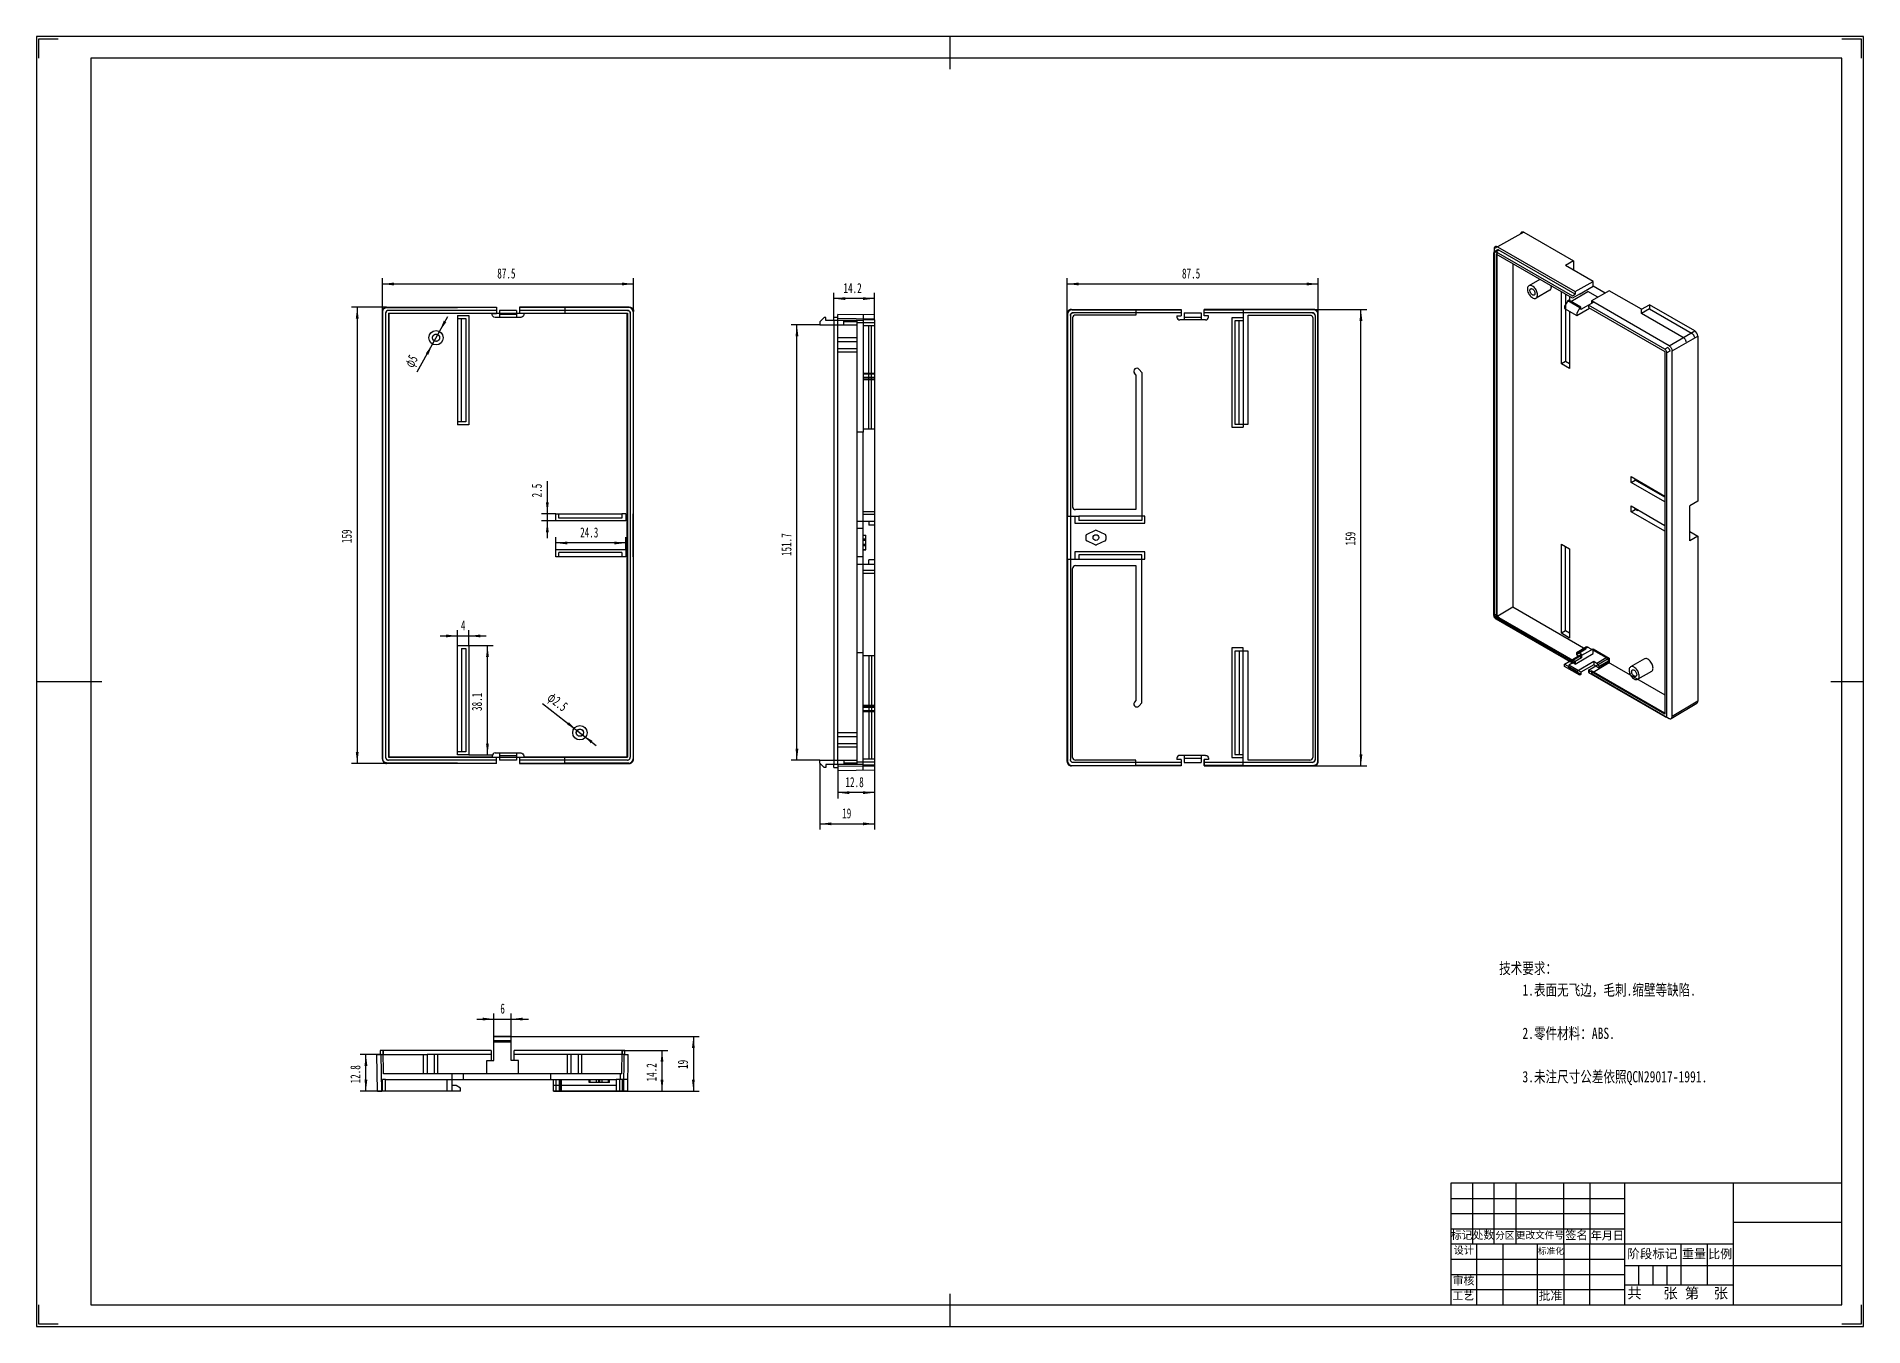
# Model space of a CAD drawing. Header units: millimetres. Extents: x 710 to 1346, y -487 to -38.
import ezdxf

# ---------------------------------------------------------------- set-up
doc = ezdxf.new("R2010")
doc.units = ezdxf.units.MM
doc.layers.get('0').update_dxf_attribs({"lineweight": 0})
for name, color, linetype, lineweight in [('CAXA3', 7, 'Continuous', 25), ('CAXA4', 3, 'Continuous', 25), ('图框_内框线', 5, 'Continuous', 50), ('图框_外框线', 7, 'Continuous', 0), ('图框_标题栏文字', 6, 'Continuous', 0), ('图框_角线', 5, 'Continuous', 140)]:
    doc.layers.add(name, color=color, linetype=linetype, lineweight=lineweight)
doc.styles.add('UserTxtStyle1', font='', dxfattribs={"width": 0.75})
doc.styles.add('工程字', font='')
doc.styles.add('标准', font='', dxfattribs={"width": 0.667})
doc.styles.get('UserTxtStyle1').set_extended_font_data('SimSun')
doc.styles.get('工程字').set_extended_font_data('FangSong_GB2312')
doc.styles.get('标准').set_extended_font_data('FangSong_GB2312')
doc.dimstyles.new('标准', dxfattribs={"dimtxt": 3.5, "dimasz": 4, "dimexe": 2, "dimexo": 0, "dimtad": 1, "dimdsep": 46, "dimtxsty": '标准', "dimcen": 0, "dimdle": 6, "dimazin": 2, "dimtfac": 1, "dimtdec": 3, "dimtmove": 0, "dimatfit": 3, "dimfxl": 0, "dimtolj": 1, "dimtzin": 0, "dimarcsym": 0})

msp = doc.modelspace()

# ---------------------------------------------------------------- texts
at = {"color": 0, "linetype": 'Continuous', "lineweight": 25, "char_height": 3.94043, "attachment_point": 1, "style": 'UserTxtStyle1'}
for s, insert in [('\\fSimSun|b0|i0|p34;技术要求：', (1219.062, -360.43)), ('\\fSimSun|b0|i0|p34;1.表面无飞边，毛刺.缩壁等缺陷.', (1227.175, -367.988)), ('\\fSimSun|b0|i0|p34;2.零件材料：ABS.', (1227.175, -383.103)), ('\\fSimSun|b0|i0|p34;3.未注尺寸公差依照QCN29017-1991.', (1227.175, -398.219))]:
    msp.add_mtext(s, dxfattribs=dict(at, insert=insert))
at = {"layer": '图框_标题栏文字', "color": 0, "linetype": 'Continuous', "lineweight": 25, "attachment_point": 1, "style": '工程字'}
for s, insert, char_height in [('\\fFangSong_GB2312|b0|i0|p34;标记', (1202.264, -454), 2.74732), ('\\fFangSong_GB2312|b0|i0|p34;处数', (1209.852, -453.998), 2.73772), ('\\fFangSong_GB2312|b0|i0|p34;分区', (1217.7, -454.239), 2.45169), ('\\fFangSong_GB2312|b0|i0|p34;更改文件号', (1224.864, -454.142), 2.46035), ('\\fFangSong_GB2312|b0|i0|p34;签名', (1242.052, -453.945), 2.88801), ('\\fFangSong_GB2312|b0|i0|p34;年月日', (1250.976, -454.107), 2.82394), ('\\fFangSong_GB2312|b0|i0|p34;设计', (1203.219, -459.328), 2.59789), ('\\fFangSong_GB2312|b0|i0|p34;标准化', (1232.555, -459.821), 2.16305), ('\\fFangSong_GB2312|b0|i0|p34;阶段标记', (1263.673, -460.258), 3.20477), ('\\fFangSong_GB2312|b0|i0|p34;重量', (1282.773, -460.382), 3.05711), ('\\fFangSong_GB2312|b0|i0|p34;比例', (1291.869, -460.433), 3.06074), ('\\fFangSong_GB2312|b0|i0|p34;审核', (1202.859, -469.857), 2.779), ('\\fFangSong_GB2312|b0|i0|p34;工艺', (1202.782, -475.099), 2.779), ('\\fFangSong_GB2312|b0|i0|p34;批准', (1232.834, -474.944), 3.02709), ('\\fFangSong_GB2312|b0|i0|p34;共   张 第  张', (1263.685, -473.756), 3.68098)]:
    msp.add_mtext(s, dxfattribs=dict(at, insert=insert, char_height=char_height))

# ---------------------------------------------------------------- blocks, each defined once
blk = doc.blocks.new('*CAXBLOCK01')
at = {"layer": 'CAXA4', "linetype": 'Continuous', "lineweight": 25}
for points in [[(830.12, -124.02), (834.12, -124.52), (834.12, -123.52)], [(917.62, -124.02), (913.62, -124.52), (913.62, -123.52)]]:
    blk.add_hatch(color=0, dxfattribs=at).paths.add_polyline_path(points, flags=0)
at = {"layer": 'CAXA4', "color": 0, "linetype": 'Continuous', "lineweight": 25}
for p, q in [((830.12, -133.56), (830.12, -122.02)), ((830.12, -124.02), (917.62, -124.02)), ((917.62, -133.56), (917.62, -122.02))]:
    blk.add_line(p, q, dxfattribs=at)
at = {"layer": 'CAXA4', "color": 0, "linetype": 'Continuous', "lineweight": 25, "insert": (870.14, -118.6), "char_height": 3.5, "attachment_point": 1, "style": '标准'}
blk.add_mtext('\\fFangSong_GB2312|b0|i0|p34;87.5', dxfattribs=at)
blk = doc.blocks.new('*CAXBLOCK12')
at = {"layer": 'CAXA4', "linetype": 'Continuous', "lineweight": 25}
for points in [[(821.37, -132.06), (820.87, -136.06), (821.87, -136.06)], [(821.37, -291.06), (820.87, -287.06), (821.87, -287.06)]]:
    blk.add_hatch(color=0, dxfattribs=at).paths.add_polyline_path(points, flags=0)
at = {"layer": 'CAXA4', "color": 0, "linetype": 'Continuous', "lineweight": 25}
for p, q in [((831.62, -132.06), (819.37, -132.06)), ((821.37, -132.06), (821.37, -291.06)), ((831.62, -291.06), (819.37, -291.06))]:
    blk.add_line(p, q, dxfattribs=at)
at = {"layer": 'CAXA4', "color": 0, "linetype": 'Continuous', "lineweight": 25, "insert": (815.95, -214.31), "char_height": 3.5, "attachment_point": 1, "rotation": 90, "style": '标准'}
blk.add_mtext('\\fFangSong_GB2312|b0|i0|p34;159', dxfattribs=at)
blk = doc.blocks.new('*CAXBLOCK23')
at = {"layer": 'CAXA4', "linetype": 'Continuous', "lineweight": 25}
for points in [[(850.02, -140.57), (852.39, -137.31), (851.52, -136.82)], [(847.61, -144.95), (846.12, -148.69), (845.24, -148.21)]]:
    blk.add_hatch(color=0, dxfattribs=at).paths.add_polyline_path(points, flags=0)
at = {"layer": 'CAXA4', "color": 0, "linetype": 'Continuous', "lineweight": 25}
blk.add_line((842.3, -154.58), (852.92, -135.31), dxfattribs=at)
at = {"layer": 'CAXA4', "color": 0, "linetype": 'Continuous', "lineweight": 25, "insert": (837.64, -151.81), "char_height": 3.5, "attachment_point": 1, "rotation": 61.13674, "style": '标准'}
blk.add_mtext('\\fFangSong_GB2312|b0|i0|p34;φ5', dxfattribs=at)
blk = doc.blocks.new('*CAXBLOCK34')
at = {"layer": 'CAXA4', "linetype": 'Continuous', "lineweight": 25}
for points in [[(897.93, -279.58), (894.48, -277.5), (895.1, -276.71)], [(899.9, -281.13), (902.73, -284), (903.35, -283.22)]]:
    blk.add_hatch(color=0, dxfattribs=at).paths.add_polyline_path(points, flags=0)
at = {"layer": 'CAXA4', "color": 0, "linetype": 'Continuous', "lineweight": 25}
blk.add_line((885.94, -270.12), (904.61, -284.85), dxfattribs=at)
at = {"layer": 'CAXA4', "color": 0, "linetype": 'Continuous', "lineweight": 25, "insert": (889.43, -265.97), "char_height": 3.5, "attachment_point": 1, "rotation": 321.73129, "style": '标准'}
blk.add_mtext('\\fFangSong_GB2312|b0|i0|p34;φ2.5', dxfattribs=at)
blk = doc.blocks.new('*CAXBLOCK45')
at = {"layer": 'CAXA4', "linetype": 'Continuous', "lineweight": 25}
for points in [[(890.57, -214.25), (894.57, -213.75), (894.57, -214.75)], [(914.87, -214.25), (910.87, -213.75), (910.87, -214.75)]]:
    blk.add_hatch(color=0, dxfattribs=at).paths.add_polyline_path(points, flags=0)
at = {"layer": 'CAXA4', "color": 0, "linetype": 'Continuous', "lineweight": 25}
for p, q in [((890.57, -216.56), (890.57, -212.25)), ((914.87, -214.25), (890.57, -214.25)), ((914.87, -216.56), (914.87, -212.25))]:
    blk.add_line(p, q, dxfattribs=at)
at = {"layer": 'CAXA4', "color": 0, "linetype": 'Continuous', "lineweight": 25, "insert": (898.99, -208.83), "char_height": 3.5, "attachment_point": 1, "style": '标准'}
blk.add_mtext('\\fFangSong_GB2312|b0|i0|p34;24.3', dxfattribs=at)
blk = doc.blocks.new('*CAXBLOCK56')
at = {"layer": 'CAXA4', "linetype": 'Continuous', "lineweight": 25}
for points in [[(887.58, -204.06), (888.08, -200.06), (887.08, -200.06)], [(887.58, -206.56), (888.08, -210.56), (887.08, -210.56)]]:
    blk.add_hatch(color=0, dxfattribs=at).paths.add_polyline_path(points, flags=0)
at = {"layer": 'CAXA4', "color": 0, "linetype": 'Continuous', "lineweight": 25}
for p, q in [((887.58, -212.56), (887.58, -192.71)), ((890.57, -204.06), (885.58, -204.06)), ((890.57, -206.56), (885.58, -206.56))]:
    blk.add_line(p, q, dxfattribs=at)
at = {"layer": 'CAXA4', "color": 0, "linetype": 'Continuous', "lineweight": 25, "insert": (882.16, -198.38), "char_height": 3.5, "attachment_point": 1, "rotation": 90, "style": '标准'}
blk.add_mtext('\\fFangSong_GB2312|b0|i0|p34;2.5', dxfattribs=at)
blk = doc.blocks.new('*CAXBLOCK67')
at = {"layer": 'CAXA4', "linetype": 'Continuous', "lineweight": 25}
for points in [[(866.72, -250.01), (867.22, -254.01), (866.22, -254.01)], [(866.72, -288.11), (867.22, -284.11), (866.22, -284.11)]]:
    blk.add_hatch(color=0, dxfattribs=at).paths.add_polyline_path(points, flags=0)
at = {"layer": 'CAXA4', "color": 0, "linetype": 'Continuous', "lineweight": 25}
for p, q in [((860.27, -250.01), (868.72, -250.01)), ((866.72, -288.11), (866.72, -250.01)), ((860.27, -288.11), (868.72, -288.11))]:
    blk.add_line(p, q, dxfattribs=at)
at = {"layer": 'CAXA4', "color": 0, "linetype": 'Continuous', "lineweight": 25, "insert": (861.3, -272.78), "char_height": 3.5, "attachment_point": 1, "rotation": 90, "style": '标准'}
blk.add_mtext('\\fFangSong_GB2312|b0|i0|p34;38.1', dxfattribs=at)
blk = doc.blocks.new('*CAXBLOCK78')
at = {"layer": 'CAXA4', "linetype": 'Continuous', "lineweight": 25}
for points in [[(856.27, -246.64), (852.27, -247.14), (852.27, -246.14)], [(860.27, -246.64), (864.27, -247.14), (864.27, -246.14)]]:
    blk.add_hatch(color=0, dxfattribs=at).paths.add_polyline_path(points, flags=0)
at = {"layer": 'CAXA4', "color": 0, "linetype": 'Continuous', "lineweight": 25}
for p, q in [((850.27, -246.64), (866.27, -246.64)), ((856.27, -250.01), (856.27, -244.64)), ((860.27, -250.01), (860.27, -244.64))]:
    blk.add_line(p, q, dxfattribs=at)
at = {"layer": 'CAXA4', "color": 0, "linetype": 'Continuous', "lineweight": 25, "insert": (857.47, -241.22), "char_height": 3.5, "attachment_point": 1, "style": '标准'}
blk.add_mtext('\\fFangSong_GB2312|b0|i0|p34;4', dxfattribs=at)
blk = doc.blocks.new('*CAXBLOCK89')
at = {"layer": 'CAXA4', "linetype": 'Continuous', "lineweight": 25}
for points in [[(988.73, -301.23), (992.73, -300.73), (992.73, -301.73)], [(1001.53, -301.23), (997.53, -300.73), (997.53, -301.73)]]:
    blk.add_hatch(color=0, dxfattribs=at).paths.add_polyline_path(points, flags=0)
at = {"layer": 'CAXA4', "color": 0, "linetype": 'Continuous', "lineweight": 25}
for p, q in [((988.73, -291.45), (988.73, -303.23)), ((1001.53, -293.45), (1001.53, -303.23)), ((1001.53, -301.23), (988.73, -301.23))]:
    blk.add_line(p, q, dxfattribs=at)
at = {"layer": 'CAXA4', "color": 0, "linetype": 'Continuous', "lineweight": 25, "insert": (991.41, -295.81), "char_height": 3.5, "attachment_point": 1, "style": '标准'}
blk.add_mtext('\\fFangSong_GB2312|b0|i0|p34;12.8', dxfattribs=at)
blk = doc.blocks.new('*CAXBLOCK910')
at = {"layer": 'CAXA4', "linetype": 'Continuous', "lineweight": 25}
for points in [[(982.53, -312.1), (986.53, -312.6), (986.53, -311.6)], [(1001.53, -312.1), (997.53, -312.6), (997.53, -311.6)]]:
    blk.add_hatch(color=0, dxfattribs=at).paths.add_polyline_path(points, flags=0)
at = {"layer": 'CAXA4', "color": 0, "linetype": 'Continuous', "lineweight": 25}
for p, q in [((982.53, -290.95), (982.53, -314.1)), ((1001.53, -293.45), (1001.53, -314.1)), ((982.53, -312.1), (1001.53, -312.1))]:
    blk.add_line(p, q, dxfattribs=at)
at = {"layer": 'CAXA4', "color": 0, "linetype": 'Continuous', "lineweight": 25, "insert": (990.26, -306.68), "char_height": 3.5, "attachment_point": 1, "style": '标准'}
blk.add_mtext('\\fFangSong_GB2312|b0|i0|p34;19', dxfattribs=at)
blk = doc.blocks.new('*CAXBLOCK1011')
at = {"layer": 'CAXA4', "linetype": 'Continuous', "lineweight": 25}
for points in [[(974.51, -138.25), (975.01, -142.25), (974.01, -142.25)], [(974.51, -289.95), (975.01, -285.95), (974.01, -285.95)]]:
    blk.add_hatch(color=0, dxfattribs=at).paths.add_polyline_path(points, flags=0)
at = {"layer": 'CAXA4', "color": 0, "linetype": 'Continuous', "lineweight": 25}
for p, q in [((982.53, -138.25), (972.51, -138.25)), ((974.51, -289.95), (974.51, -138.25)), ((982.53, -289.95), (972.51, -289.95))]:
    blk.add_line(p, q, dxfattribs=at)
at = {"layer": 'CAXA4', "color": 0, "linetype": 'Continuous', "lineweight": 25, "insert": (969.09, -218.8), "char_height": 3.5, "attachment_point": 1, "rotation": 90, "style": '标准'}
blk.add_mtext('\\fFangSong_GB2312|b0|i0|p34;151.7', dxfattribs=at)
blk = doc.blocks.new('*CAXBLOCK1112')
at = {"layer": 'CAXA4', "linetype": 'Continuous', "lineweight": 25}
for points in [[(987.33, -129.11), (991.33, -128.61), (991.33, -129.61)], [(1001.53, -129.11), (997.53, -128.61), (997.53, -129.61)]]:
    blk.add_hatch(color=0, dxfattribs=at).paths.add_polyline_path(points, flags=0)
at = {"layer": 'CAXA4', "color": 0, "linetype": 'Continuous', "lineweight": 25}
for p, q in [((987.33, -136.75), (987.33, -127.11)), ((1001.53, -136.25), (1001.53, -127.11)), ((1001.53, -129.11), (987.33, -129.11))]:
    blk.add_line(p, q, dxfattribs=at)
at = {"layer": 'CAXA4', "color": 0, "linetype": 'Continuous', "lineweight": 25, "insert": (990.71, -123.69), "char_height": 3.5, "attachment_point": 1, "style": '标准'}
blk.add_mtext('\\fFangSong_GB2312|b0|i0|p34;14.2', dxfattribs=at)
blk = doc.blocks.new('*CAXBLOCK1213')
at = {"layer": 'CAXA4', "linetype": 'Continuous', "lineweight": 25}
for points in [[(1068.59, -124.02), (1072.59, -124.52), (1072.59, -123.52)], [(1156.09, -124.02), (1152.09, -124.52), (1152.09, -123.52)]]:
    blk.add_hatch(color=0, dxfattribs=at).paths.add_polyline_path(points, flags=0)
at = {"layer": 'CAXA4', "color": 0, "linetype": 'Continuous', "lineweight": 25}
for p, q in [((1068.59, -134.39), (1068.59, -122.02)), ((1068.59, -124.02), (1156.09, -124.02)), ((1156.09, -134.39), (1156.09, -122.02))]:
    blk.add_line(p, q, dxfattribs=at)
at = {"layer": 'CAXA4', "color": 0, "linetype": 'Continuous', "lineweight": 25, "insert": (1108.61, -118.6), "char_height": 3.5, "attachment_point": 1, "style": '标准'}
blk.add_mtext('\\fFangSong_GB2312|b0|i0|p34;87.5', dxfattribs=at)
blk = doc.blocks.new('*CAXBLOCK1314')
at = {"layer": 'CAXA4', "linetype": 'Continuous', "lineweight": 25}
for points in [[(1170.93, -132.88), (1171.43, -136.88), (1170.43, -136.88)], [(1170.93, -291.88), (1171.43, -287.88), (1170.43, -287.88)]]:
    blk.add_hatch(color=0, dxfattribs=at).paths.add_polyline_path(points, flags=0)
at = {"layer": 'CAXA4', "color": 0, "linetype": 'Continuous', "lineweight": 25}
for p, q in [((1154.59, -132.88), (1172.93, -132.88)), ((1170.93, -291.88), (1170.93, -132.88)), ((1154.59, -291.88), (1172.93, -291.88))]:
    blk.add_line(p, q, dxfattribs=at)
at = {"layer": 'CAXA4', "color": 0, "linetype": 'Continuous', "lineweight": 25, "insert": (1165.51, -215.13), "char_height": 3.5, "attachment_point": 1, "rotation": 90, "style": '标准'}
blk.add_mtext('\\fFangSong_GB2312|b0|i0|p34;159', dxfattribs=at)
blk = doc.blocks.new('*CAXBLOCK1415')
at = {"layer": 'CAXA4', "linetype": 'Continuous', "lineweight": 25}
for points in [[(824.39, -392.41), (824.89, -396.41), (823.89, -396.41)], [(824.39, -405.21), (824.89, -401.21), (823.89, -401.21)]]:
    blk.add_hatch(color=0, dxfattribs=at).paths.add_polyline_path(points, flags=0)
at = {"layer": 'CAXA4', "color": 0, "linetype": 'Continuous', "lineweight": 25}
for p, q in [((829.75, -392.41), (822.39, -392.41)), ((824.39, -405.21), (824.39, -392.41)), ((831.2, -405.21), (822.39, -405.21))]:
    blk.add_line(p, q, dxfattribs=at)
at = {"layer": 'CAXA4', "color": 0, "linetype": 'Continuous', "lineweight": 25, "insert": (818.97, -402.53), "char_height": 3.5, "attachment_point": 1, "rotation": 90, "style": '标准'}
blk.add_mtext('\\fFangSong_GB2312|b0|i0|p34;12.8', dxfattribs=at)
blk = doc.blocks.new('*CAXBLOCK1516')
at = {"layer": 'CAXA4', "linetype": 'Continuous', "lineweight": 25}
for points in [[(927.52, -391.01), (928.02, -395.01), (927.02, -395.01)], [(927.52, -405.21), (928.02, -401.21), (927.02, -401.21)]]:
    blk.add_hatch(color=0, dxfattribs=at).paths.add_polyline_path(points, flags=0)
at = {"layer": 'CAXA4', "color": 0, "linetype": 'Continuous', "lineweight": 25}
for p, q in [((913.59, -391.01), (929.52, -391.01)), ((927.52, -405.21), (927.52, -391.01)), ((915.6, -405.21), (929.52, -405.21))]:
    blk.add_line(p, q, dxfattribs=at)
at = {"layer": 'CAXA4', "color": 0, "linetype": 'Continuous', "lineweight": 25, "insert": (922.1, -401.83), "char_height": 3.5, "attachment_point": 1, "rotation": 90, "style": '标准'}
blk.add_mtext('\\fFangSong_GB2312|b0|i0|p34;14.2', dxfattribs=at)
blk = doc.blocks.new('*CAXBLOCK1617')
at = {"layer": 'CAXA4', "linetype": 'Continuous', "lineweight": 25}
for points in [[(938.44, -386.21), (937.94, -390.21), (938.94, -390.21)], [(938.44, -405.21), (937.94, -401.21), (938.94, -401.21)]]:
    blk.add_hatch(color=0, dxfattribs=at).paths.add_polyline_path(points, flags=0)
at = {"layer": 'CAXA4', "color": 0, "linetype": 'Continuous', "lineweight": 25}
for p, q in [((869, -386.21), (940.44, -386.21)), ((938.44, -386.21), (938.44, -405.21)), ((889.7, -405.21), (940.44, -405.21))]:
    blk.add_line(p, q, dxfattribs=at)
at = {"layer": 'CAXA4', "color": 0, "linetype": 'Continuous', "lineweight": 25, "insert": (933.02, -397.49), "char_height": 3.5, "attachment_point": 1, "rotation": 90, "style": '标准'}
blk.add_mtext('\\fFangSong_GB2312|b0|i0|p34;19', dxfattribs=at)
blk = doc.blocks.new('*CAXBLOCK1718')
at = {"layer": 'CAXA4', "linetype": 'Continuous', "lineweight": 25}
for points in [[(869, -380.12), (865, -380.62), (865, -379.62)], [(875, -380.12), (879, -380.62), (879, -379.62)]]:
    blk.add_hatch(color=0, dxfattribs=at).paths.add_polyline_path(points, flags=0)
at = {"layer": 'CAXA4', "color": 0, "linetype": 'Continuous', "lineweight": 25}
for p, q in [((863, -380.12), (881, -380.12)), ((869, -386.21), (869, -378.12)), ((875, -386.21), (875, -378.12))]:
    blk.add_line(p, q, dxfattribs=at)
at = {"layer": 'CAXA4', "color": 0, "linetype": 'Continuous', "lineweight": 25, "insert": (871.2, -374.7), "char_height": 3.5, "attachment_point": 1, "style": '标准'}
blk.add_mtext('\\fFangSong_GB2312|b0|i0|p34;6', dxfattribs=at)

# ---------------------------------------------------------------- dimensions: what is measured, and where the dimension line sits
at = {"layer": 'CAXA4'}
for base, p1, p2, angle, text, picture, middle in [((873.866, -124.021), (830.116, -133.563), (917.616, -133.563), 180, '\\fFangSong_GB2312;87.5', '*CAXBLOCK01', (873.866, -120.999)), ((1112.337, -124.021), (1068.587, -134.39), (1156.087, -134.39), 180, '\\fFangSong_GB2312;87.5', '*CAXBLOCK1213', (1112.337, -120.999)), ((994.43, -129.11), (1001.53, -136.25), (987.33, -136.75), 180, '\\fFangSong_GB2312;14.2', '*CAXBLOCK1112', (994.43, -126.088)), ((821.373, -211.557), (831.616, -132.057), (831.616, -291.057), 90, '\\fFangSong_GB2312;159', '*CAXBLOCK12', (818.35, -211.557)), ((1170.926, -212.385), (1154.587, -291.885), (1154.587, -132.885), 90, '\\fFangSong_GB2312;159', '*CAXBLOCK1314', (1167.904, -212.385)), ((974.507, -214.1), (982.53, -289.95), (982.53, -138.25), 89.999999, '\\fFangSong_GB2312;151.7', '*CAXBLOCK1011', (971.484, -214.1)), ((887.584, -195.633), (890.566, -206.557), (890.566, -204.057), 90, '\\fFangSong_GB2312;2.5', '*CAXBLOCK56', (884.562, -195.633)), ((866.721, -269.057), (860.266, -288.107), (860.266, -250.007), 90, '\\fFangSong_GB2312;38.1', '*CAXBLOCK67', (863.699, -269.057)), ((992.03, -312.102), (982.53, -290.95), (1001.53, -293.45), 180, '\\fFangSong_GB2312;19', '*CAXBLOCK910', (992.03, -309.079)), ((938.439, -395.711), (869.002, -386.211), (889.702, -405.211), 270, '\\fFangSong_GB2312;19', '*CAXBLOCK1617', (935.416, -395.711)), ((824.386, -398.811), (831.202, -405.211), (829.752, -392.411), 270, '\\fFangSong_GB2312;12.8', '*CAXBLOCK1415', (821.364, -398.811)), ((927.517, -398.111), (915.602, -405.211), (913.592, -391.011), 270, '\\fFangSong_GB2312;14.2', '*CAXBLOCK1516', (924.494, -398.111))]:
    dim = msp.add_linear_dim(base=base, p1=p1, p2=p2, angle=angle, text=text, dimstyle='标准', dxfattribs=at)
    dim.commit()
    dim.dimension.update_dxf_attribs({"geometry": picture, "text_midpoint": middle})
for p1, p2, text, picture, middle in [((850.022, -140.568), (847.609, -144.947), '\\fFangSong_GB2312;φ5', '*CAXBLOCK23', (840.98, -150.712)), ((899.899, -281.131), (897.934, -279.581), '\\fFangSong_GB2312;φ2.5', '*CAXBLOCK34', (891.495, -270.652))]:
    dim = msp.add_diameter_dim_2p(p1=p1, p2=p2, text=text, dimstyle='标准', dxfattribs=at)
    dim.commit()
    dim.dimension.update_dxf_attribs({"geometry": picture, "text_midpoint": middle})
for base, p1, p2, text, picture, middle in [((902.716, -214.248), (914.866, -216.557), (890.566, -216.557), '\\fFangSong_GB2312;24.3', '*CAXBLOCK45', (902.716, -211.225)), ((858.266, -246.641), (856.266, -250.007), (860.266, -250.007), '\\fFangSong_GB2312;4', '*CAXBLOCK78', (858.266, -243.618)), ((995.13, -301.227), (1001.53, -293.45), (988.73, -291.45), '\\fFangSong_GB2312;12.8', '*CAXBLOCK89', (995.13, -298.205)), ((872.002, -380.124), (869.002, -386.211), (875.002, -386.211), '\\fFangSong_GB2312;6', '*CAXBLOCK1718', (872.002, -377.102))]:
    dim = msp.add_linear_dim(base=base, p1=p1, p2=p2, text=text, dimstyle='标准', dxfattribs=at)
    dim.commit()
    dim.dimension.update_dxf_attribs({"geometry": picture, "text_midpoint": middle})

# ---------------------------------------------------------------- linework, layer by layer
at = {"color": 0, "linetype": 'Continuous', "lineweight": 25}
for p, q in [((1226.603, -106.592), (1217.446, -111.634)), ((1227.663, -105.98), (1218.506, -111.022)), ((1227.663, -105.98), (1244.987, -115.982)), ((1217.269, -113.206), (1218.966, -112.226)), ((1217.269, -239.516), (1217.269, -113.206)), ((1217.446, -239.009), (1217.446, -111.639)), ((1218.466, -112.178), (1217.476, -112.749)), ((1218.7, -113.216), (1217.976, -113.614)), ((1217.976, -113.614), (1217.976, -239.927)), ((1244.563, -128.964), (1217.976, -113.614)), ((1217.982, -112.802), (1244.563, -128.148)), ((1218.259, -112.635), (1218.259, -238.948)), ((1218.506, -111.022), (1245.553, -126.637)), ((1245.553, -127.576), (1218.972, -112.23)), ((1223.842, -117.001), (1223.842, -236.541)), ((1244.987, -115.982), (1242.159, -117.577)), ((1251.776, -123.129), (1242.159, -117.577)), ((1244.987, -115.982), (1244.987, -119.126)), ((1233.224, -122.418), (1229.419, -124.615)), ((1236.727, -126.169), (1231.919, -128.945)), ((1240.745, -151.827), (1240.745, -126.76)), ((1243.998, -130.107), (1250.008, -126.637)), ((1245.553, -126.637), (1251.776, -123.129)), ((1245.553, -126.637), (1245.553, -127.576)), ((1247.038, -127.535), (1251.776, -124.8)), ((1253.464, -128.633), (1250.008, -126.637)), ((1257.433, -126.395), (1251.21, -129.903)), ((1251.776, -124.8), (1251.776, -123.129)), ((1255.968, -127.221), (1251.776, -124.8)), ((1268.605, -132.845), (1257.426, -126.391)), ((830.265, -133.707), (830.116, -133.557)), ((830.116, -289.557), (830.116, -133.563)), ((831.765, -132.207), (831.615, -132.057)), ((831.616, -132.057), (869.866, -132.057)), ((831.765, -132.207), (856.266, -132.207)), ((869.866, -133.207), (832.275, -133.207)), ((869.866, -132.16), (856.266, -132.16)), ((869.866, -132.057), (869.866, -134.248)), ((870.866, -133.207), (870.866, -135.707)), ((876.866, -133.207), (870.866, -133.207)), ((876.866, -133.207), (876.866, -135.707)), ((893.666, -132.16), (877.856, -132.16)), ((877.866, -132.057), (877.866, -134.248)), ((916.116, -132.057), (877.866, -132.057)), ((915.457, -133.207), (877.866, -133.207)), ((893.666, -132.16), (893.666, -134.007)), ((915.966, -132.207), (893.666, -132.207)), ((916.116, -132.057), (915.966, -132.207)), ((917.616, -133.557), (917.466, -133.707)), ((917.616, -289.557), (917.616, -133.563)), ((1070.087, -132.885), (1070.237, -133.034)), ((1070.087, -132.885), (1108.337, -132.885)), ((1070.237, -133.034), (1092.537, -133.034)), ((1092.537, -132.988), (1092.537, -134.835)), ((1092.537, -132.988), (1108.346, -132.988)), ((1108.337, -132.885), (1108.337, -135.076)), ((1116.337, -135.076), (1116.337, -132.885)), ((1154.587, -132.885), (1116.337, -132.885)), ((1116.337, -132.988), (1129.937, -132.988)), ((1129.937, -132.988), (1129.937, -173.935)), ((1154.437, -133.034), (1129.937, -133.034)), ((1154.437, -133.034), (1154.587, -132.885)), ((1242.937, -129.903), (1241.876, -131.74)), ((1241.876, -131.74), (1241.876, -132.557)), ((1241.876, -132.557), (1246.119, -135.006)), ((1242.159, -127.576), (1242.159, -151.01)), ((1243.291, -129.699), (1242.937, -129.903)), ((1247.18, -132.353), (1242.937, -129.903)), ((1247.533, -132.149), (1243.291, -129.699)), ((1243.573, -128.393), (1243.573, -129.862)), ((1243.573, -133.537), (1243.573, -153.46)), ((1247.038, -127.569), (1244.563, -128.964)), ((1244.563, -128.148), (1245.553, -127.576)), ((1247.18, -132.353), (1246.119, -134.19)), ((1246.119, -135.006), (1250.574, -132.434)), ((1247.533, -132.149), (1247.18, -132.353)), ((1251.988, -130.393), (1247.533, -132.965)), ((1247.533, -132.965), (1247.533, -132.149)), ((1250.22, -131.414), (1250.22, -132.23)), ((1276.801, -146.76), (1250.22, -131.414)), ((1250.22, -132.23), (1276.807, -147.58)), ((1251.21, -129.903), (1251.21, -130.842)), ((1278.257, -145.518), (1251.21, -129.903)), ((1268.605, -132.845), (1271.433, -131.25)), ((1271.433, -132.72), (1268.605, -134.353)), ((1268.605, -134.353), (1268.605, -132.845)), ((1271.433, -131.25), (1271.433, -132.72)), ((1287.202, -140.354), (1271.433, -131.25)), ((1271.433, -132.72), (1286.283, -141.293)), ((830.265, -289.407), (830.265, -133.707)), ((831.266, -134.207), (831.266, -288.907)), ((832.266, -134.207), (832.266, -288.907)), ((832.362, -134.303), (832.266, -134.207)), ((832.266, -134.207), (915.466, -134.207)), ((832.362, -134.303), (832.362, -288.811)), ((868.366, -134.303), (832.362, -134.303)), ((856.266, -135.007), (860.266, -135.007)), ((856.266, -135.007), (856.266, -173.107)), ((856.266, -136.057), (859.166, -136.057)), ((857.666, -172.057), (857.666, -136.057)), ((859.166, -136.057), (859.166, -172.057)), ((860.266, -135.007), (860.266, -173.107)), ((868.366, -134.707), (868.366, -134.248)), ((868.366, -134.248), (869.866, -134.248)), ((878.366, -135.707), (869.366, -135.707)), ((876.866, -134.707), (870.866, -134.707)), ((879.366, -134.248), (877.866, -134.248)), ((879.366, -134.248), (879.366, -134.707)), ((915.37, -134.303), (879.366, -134.303)), ((915.466, -134.207), (915.37, -134.303)), ((915.37, -288.811), (915.37, -134.303)), ((915.466, -134.207), (915.466, -288.907)), ((916.466, -134.207), (916.466, -288.907)), ((917.466, -133.707), (917.466, -204.057)), ((984.03, -135.75), (982.53, -137.25)), ((982.53, -137.25), (982.53, -138.25)), ((982.53, -138.25), (995.53, -138.25)), ((984.53, -135.75), (984.03, -135.75)), ((984.53, -136.75), (984.53, -135.75)), ((987.33, -136.75), (984.53, -136.75)), ((987.33, -136.75), (987.33, -135.75)), ((988.73, -135.75), (987.33, -135.75)), ((987.33, -136.75), (987.33, -291.446)), ((988.73, -136.75), (987.33, -136.75)), ((995.53, -136.846), (987.33, -136.75)), ((988.73, -136.75), (988.73, -134.6)), ((1001.53, -134.75), (988.73, -134.6)), ((1001.53, -136.25), (988.73, -136.1)), ((988.73, -144.05), (988.73, -136.75)), ((997.53, -136.75), (988.73, -136.75)), ((990.83, -138.25), (990.83, -136.75)), ((995.53, -137.25), (990.83, -137.25)), ((995.53, -142.8), (995.53, -136.846)), ((997.53, -137.55), (995.53, -137.55)), ((997.53, -134.703), (997.53, -175.65)), ((1001.53, -136.55), (997.53, -136.55)), ((1001.53, -137.55), (997.53, -137.55)), ((1001.53, -138.6), (997.53, -138.6)), ((999.53, -174.6), (999.53, -138.6)), ((1000.53, -174.6), (1000.53, -138.6)), ((1001.53, -136.25), (1001.53, -134.75)), ((1001.53, -136.55), (1001.53, -136.25)), ((1001.53, -136.55), (1001.53, -137.55)), ((1001.53, -137.55), (1001.53, -293.45)), ((1068.587, -134.384), (1068.737, -134.534)), ((1068.587, -290.385), (1068.587, -134.39)), ((1068.737, -134.534), (1068.737, -204.885)), ((1069.737, -135.035), (1069.737, -289.735)), ((1070.537, -135.835), (1070.537, -201.635)), ((1108.337, -134.035), (1070.746, -134.035)), ((1092.537, -134.835), (1071.537, -134.835)), ((1106.837, -135.076), (1106.837, -135.535)), ((1106.837, -135.076), (1108.337, -135.076)), ((1116.837, -136.535), (1107.837, -136.535)), ((1109.337, -134.035), (1109.337, -136.535)), ((1109.337, -134.035), (1115.337, -134.035)), ((1109.337, -135.535), (1115.337, -135.535)), ((1115.337, -134.035), (1115.337, -136.535)), ((1153.928, -134.035), (1116.337, -134.035)), ((1117.837, -135.076), (1116.337, -135.076)), ((1117.837, -135.535), (1117.837, -135.076)), ((1125.937, -135.835), (1125.937, -173.935)), ((1129.937, -135.835), (1125.937, -135.835)), ((1127.037, -136.885), (1127.037, -172.885)), ((1129.937, -136.885), (1127.037, -136.885)), ((1128.537, -172.885), (1128.537, -136.885)), ((1131.637, -172.885), (1131.637, -134.835)), ((1131.637, -134.835), (1153.137, -134.835)), ((1154.137, -135.835), (1154.137, -288.935)), ((1154.937, -135.035), (1154.937, -289.735)), ((1155.937, -134.534), (1156.087, -134.384)), ((1155.937, -290.235), (1155.937, -134.534)), ((1156.087, -290.385), (1156.087, -134.39)), ((1246.119, -134.19), (1246.119, -135.006)), ((1283.454, -142.926), (1268.605, -134.353)), ((995.53, -142.8), (988.73, -142.8)), ((988.73, -146.552), (988.73, -144.05)), ((988.73, -144.05), (995.53, -144.05)), ((995.53, -147.8), (995.53, -142.8)), ((1277.791, -146.188), (1276.801, -146.76)), ((1278.257, -145.518), (1287.202, -140.354)), ((1279.318, -147.355), (1288.263, -142.191)), ((1288.263, -142.191), (1288.263, -199.632)), ((988.73, -281.648), (988.73, -146.552)), ((988.73, -146.552), (995.53, -146.552)), ((995.53, -147.8), (988.73, -147.8)), ((995.53, -280.4), (995.53, -147.8)), ((1242.159, -151.01), (1240.745, -151.827)), ((1243.573, -153.46), (1240.745, -151.827)), ((1243.573, -151.827), (1242.159, -151.01)), ((1276.807, -147.58), (1276.807, -273.893)), ((1278.505, -147.417), (1277.515, -147.988)), ((1277.515, -274.298), (1277.515, -147.988)), ((1279.318, -274.73), (1279.318, -147.36)), ((997.53, -155.1), (1001.53, -155.1)), ((1001.53, -155.472), (997.53, -155.472)), ((1001.53, -156.6), (997.53, -156.6)), ((1001.53, -156.828), (997.53, -156.828)), ((1001.53, -157.369), (997.53, -157.369)), ((1092.537, -155.653), (1092.08, -155.112)), ((1092.537, -155.653), (1092.537, -202.635)), ((1094.637, -154.885), (1093.684, -153.757)), ((1094.637, -154.885), (1094.637, -206.385)), ((859.166, -172.057), (856.266, -172.057)), ((860.266, -173.107), (856.266, -173.107)), ((997.53, -175.65), (995.53, -175.65)), ((1001.53, -174.6), (997.53, -174.6)), ((997.53, -252.55), (997.53, -175.65)), ((1125.937, -173.935), (1129.937, -173.935)), ((1127.037, -172.885), (1131.637, -172.885)), ((1264.999, -193.141), (1264.999, -191.1)), ((1264.999, -191.1), (1276.807, -197.918)), ((1264.999, -193.141), (1266.413, -192.325)), ((1276.807, -199.959), (1264.999, -193.141)), ((1266.413, -192.325), (1266.413, -191.916)), ((1276.807, -198.326), (1266.413, -192.325)), ((1001.53, -203.35), (997.53, -203.35)), ((1092.537, -202.635), (1071.537, -202.635)), ((1264.999, -203.348), (1264.999, -201.306)), ((1264.999, -201.306), (1276.807, -208.124)), ((1264.999, -203.348), (1266.413, -202.531)), ((1276.807, -210.165), (1264.999, -203.348)), ((1266.413, -202.531), (1266.413, -202.123)), ((1267.12, -202.939), (1266.413, -202.531)), ((1267.12, -202.939), (1267.474, -202.735)), ((1288.263, -199.632), (1285.467, -201.284)), ((1285.467, -213.532), (1285.467, -201.284)), ((890.566, -204.057), (913.466, -204.057)), ((890.566, -206.557), (890.566, -204.057)), ((914.866, -206.557), (890.566, -206.557)), ((913.466, -205.557), (891.566, -205.557)), ((913.466, -204.057), (913.466, -205.557)), ((914.866, -204.057), (913.466, -204.057)), ((914.866, -204.057), (914.866, -206.557)), ((917.512, -204.057), (917.466, -204.057)), ((917.512, -219.057), (917.512, -204.057)), ((995.53, -206.6), (997.53, -206.6)), ((995.53, -209.1), (997.53, -209.1)), ((1001.53, -204.35), (997.53, -204.35)), ((997.53, -206.6), (1001.53, -206.6)), ((999.53, -206.6), (999.53, -208.1)), ((1001.53, -208.1), (999.53, -208.1)), ((1068.69, -219.885), (1068.69, -204.885)), ((1068.69, -204.885), (1072.737, -204.885)), ((1071.337, -204.885), (1071.337, -207.385)), ((1071.337, -207.385), (1095.637, -207.385)), ((1072.737, -204.885), (1072.737, -206.385)), ((1095.637, -204.885), (1072.737, -204.885)), ((1094.637, -206.385), (1072.737, -206.385)), ((1078.429, -209.88), (1075.429, -211.251)), ((1081.845, -211.251), (1078.845, -209.88)), ((1095.637, -207.385), (1095.637, -204.885)), ((997.53, -211.55), (998.53, -211.55)), ((998.53, -211.595), (997.53, -211.595)), ((998.53, -212.967), (997.53, -212.967)), ((998.53, -213.103), (997.53, -213.103)), ((998.53, -213.421), (997.53, -213.421)), ((998.53, -214.779), (997.53, -214.779)), ((998.53, -215.096), (997.53, -215.096)), ((998.53, -215.234), (997.53, -215.234)), ((998.53, -216.65), (998.53, -211.55)), ((1075.137, -211.706), (1075.137, -213.063)), ((1078.429, -214.889), (1075.429, -213.518)), ((1081.845, -213.518), (1078.845, -214.889)), ((1082.137, -211.706), (1082.137, -213.063)), ((1240.745, -214.616), (1243.573, -216.249)), ((1240.745, -245.724), (1240.745, -214.616)), ((1242.159, -244.908), (1242.159, -215.432)), ((1243.573, -216.249), (1243.573, -247.357)), ((1285.434, -210.247), (1288.263, -211.88)), ((1288.263, -211.88), (1285.467, -213.532)), ((1288.263, -211.88), (1288.263, -269.321)), ((890.566, -216.557), (914.866, -216.557)), ((890.566, -219.057), (890.566, -216.557)), ((913.466, -219.057), (890.566, -219.057)), ((913.466, -217.557), (891.566, -217.557)), ((891.566, -219.057), (891.566, -217.557)), ((913.466, -217.557), (913.466, -219.057)), ((914.866, -219.057), (913.466, -219.057)), ((914.866, -216.557), (914.866, -219.057)), ((917.466, -219.057), (917.466, -289.407)), ((997.53, -219.1), (995.53, -219.1)), ((995.53, -221.6), (997.53, -221.6)), ((998.53, -216.605), (997.53, -216.605)), ((997.53, -216.65), (998.53, -216.65)), ((997.53, -221.6), (1001.53, -221.6)), ((1001.53, -220.1), (999.53, -220.1)), ((999.53, -221.6), (999.53, -220.1)), ((1068.69, -219.885), (1072.737, -219.885)), ((1068.737, -219.885), (1068.737, -290.235)), ((1071.337, -217.385), (1071.337, -219.885)), ((1095.637, -217.385), (1071.337, -217.385)), ((1071.537, -222.135), (1092.537, -222.135)), ((1072.737, -218.385), (1072.737, -219.885)), ((1094.637, -218.385), (1072.737, -218.385)), ((1072.737, -219.885), (1095.637, -219.885)), ((1092.537, -222.135), (1092.537, -269.116)), ((1094.637, -269.885), (1094.637, -218.385)), ((1095.637, -219.885), (1095.637, -217.385)), ((1001.53, -223.85), (997.53, -223.85)), ((1001.53, -224.85), (997.53, -224.85)), ((1070.537, -288.935), (1070.537, -223.135)), ((1217.269, -239.519), (1218.259, -238.948)), ((1217.976, -239.927), (1223.842, -236.541)), ((1217.976, -239.927), (1244.563, -255.277)), ((1217.976, -240.744), (1218.966, -240.172)), ((1244.563, -256.094), (1217.982, -240.748)), ((1245.553, -256.461), (1218.506, -240.846)), ((1218.972, -240.176), (1245.553, -255.522)), ((1223.842, -236.541), (1249.301, -251.239)), ((1242.159, -244.908), (1240.745, -245.724)), ((1243.573, -247.357), (1240.745, -245.724)), ((1243.573, -245.724), (1242.159, -244.908)), ((856.266, -250.007), (860.266, -250.007)), ((856.266, -288.107), (856.266, -250.007)), ((857.666, -251.057), (857.666, -287.057)), ((859.166, -251.057), (859.166, -287.057)), ((860.266, -250.007), (860.266, -288.107)), ((997.53, -252.55), (995.53, -252.55)), ((997.53, -293.497), (997.53, -252.55)), ((1001.53, -253.6), (997.53, -253.6)), ((999.53, -253.6), (999.53, -289.6)), ((1000.53, -253.6), (1000.53, -289.6)), ((1129.937, -250.835), (1125.937, -250.835)), ((1125.937, -250.835), (1125.937, -288.935)), ((1131.637, -251.885), (1127.037, -251.885)), ((1127.037, -251.885), (1127.037, -287.885)), ((1128.537, -251.885), (1128.537, -287.885)), ((1129.937, -291.781), (1129.937, -250.835)), ((1131.637, -289.935), (1131.637, -251.885)), ((1241.876, -256.42), (1247.745, -253.032)), ((1247.745, -254.257), (1243.291, -256.829)), ((1247.038, -253.815), (1244.563, -255.277)), ((1245.553, -256.461), (1251.776, -252.784)), ((1250.008, -250.501), (1245.977, -252.828)), ((1249.301, -251.239), (1245.977, -253.203)), ((1245.977, -252.828), (1245.977, -253.203)), ((1245.977, -253.203), (1247.038, -253.815)), ((1249.516, -250.464), (1246.192, -252.383)), ((1246.685, -252.419), (1247.745, -253.032)), ((1247.038, -253.848), (1251.776, -251.113)), ((1247.038, -253.848), (1247.038, -253.815)), ((1247.745, -254.257), (1247.038, -253.848)), ((1247.745, -253.032), (1247.745, -254.257)), ((1249.301, -251.239), (1249.301, -250.909)), ((1250.008, -250.501), (1256.372, -254.175)), ((1251.776, -251.113), (1257.433, -254.379)), ((1257.433, -254.379), (1252.695, -257.114)), ((1253.049, -256.094), (1256.372, -254.175)), ((1257.433, -254.379), (1257.433, -256.05)), ((1241.876, -256.42), (1246.119, -258.87)), ((1241.876, -257.237), (1241.876, -256.42)), ((1247.18, -260.299), (1241.876, -257.237)), ((1243.291, -257.645), (1242.937, -257.849)), ((1247.533, -259.278), (1243.291, -256.829)), ((1243.291, -256.829), (1243.291, -257.645)), ((1247.533, -260.094), (1243.291, -257.645)), ((1244.563, -255.277), (1244.563, -256.094)), ((1244.563, -256.112), (1245.553, -255.54)), ((1245.553, -255.522), (1245.553, -256.461)), ((1246.119, -258.87), (1251.988, -255.481)), ((1246.119, -259.686), (1246.119, -258.87)), ((1247.533, -260.094), (1247.18, -260.299)), ((1251.988, -256.706), (1247.533, -259.278)), ((1247.533, -259.278), (1247.533, -260.094)), ((1250.22, -258.543), (1252.695, -257.081)), ((1276.807, -273.893), (1250.22, -258.543)), ((1250.22, -258.543), (1250.22, -259.36)), ((1251.21, -258.788), (1250.22, -259.36)), ((1250.22, -259.36), (1276.801, -274.706)), ((1257.433, -256.05), (1251.21, -259.727)), ((1251.21, -258.788), (1251.21, -259.727)), ((1276.807, -273.566), (1251.21, -258.788)), ((1251.21, -259.727), (1278.257, -275.342)), ((1251.988, -255.481), (1253.049, -256.094)), ((1251.988, -255.481), (1251.988, -256.706)), ((1252.695, -257.114), (1251.988, -256.706)), ((1252.695, -257.081), (1253.756, -257.693)), ((1252.695, -257.081), (1252.695, -257.114)), ((1257.079, -255.4), (1253.756, -257.318)), ((1253.756, -257.693), (1257.079, -255.729)), ((1253.756, -257.318), (1253.756, -257.693)), ((1257.079, -255.4), (1257.079, -255.729)), ((1257.079, -255.729), (1276.807, -267.119)), ((1269.653, -254.643), (1264.845, -257.419)), ((1272.153, -258.973), (1267.345, -261.749)), ((1001.53, -270.831), (997.53, -270.831)), ((1001.53, -271.372), (997.53, -271.372)), ((1001.53, -271.6), (997.53, -271.6)), ((1001.53, -272.728), (997.53, -272.728)), ((1001.53, -273.1), (997.53, -273.1)), ((1092.537, -269.116), (1092.08, -269.657)), ((1093.684, -271.012), (1094.637, -269.885)), ((1279.016, -275.411), (1287.961, -270.002)), ((1288.263, -269.321), (1279.318, -274.73)), ((995.53, -280.4), (988.73, -280.4)), ((988.73, -281.648), (995.53, -281.648)), ((988.73, -284.15), (988.73, -281.648)), ((988.73, -284.15), (995.53, -284.15)), ((988.73, -291.45), (988.73, -284.15)), ((995.53, -285.4), (988.73, -285.4)), ((995.53, -285.4), (995.53, -280.4)), ((995.53, -291.354), (995.53, -285.4)), ((830.265, -289.407), (830.116, -289.557)), ((831.765, -290.907), (831.615, -291.057)), ((869.866, -291.057), (831.616, -291.057)), ((856.266, -290.907), (831.76, -290.907)), ((832.266, -288.907), (832.362, -288.811)), ((832.266, -288.907), (915.466, -288.907)), ((869.866, -289.907), (832.275, -289.907)), ((832.362, -288.811), (868.366, -288.811)), ((859.166, -287.057), (856.266, -287.057)), ((860.266, -288.107), (856.266, -288.107)), ((856.266, -290.954), (869.875, -290.954)), ((868.366, -288.407), (868.366, -288.866)), ((868.366, -288.866), (869.866, -288.866)), ((869.366, -287.407), (878.366, -287.407)), ((869.866, -291.057), (869.866, -288.866)), ((870.866, -287.407), (870.866, -289.907)), ((876.866, -288.407), (870.866, -288.407)), ((876.866, -289.907), (870.866, -289.907)), ((876.866, -287.407), (876.866, -289.907)), ((877.866, -288.866), (879.366, -288.866)), ((877.866, -288.866), (877.866, -291.057)), ((915.457, -289.907), (877.866, -289.907)), ((877.866, -290.954), (893.666, -290.954)), ((877.866, -291.057), (916.116, -291.057)), ((879.366, -288.407), (879.366, -288.866)), ((879.366, -288.811), (915.37, -288.811)), ((893.666, -290.954), (893.666, -289.107)), ((915.966, -290.907), (893.666, -290.907)), ((915.37, -288.811), (915.466, -288.907)), ((916.116, -291.057), (915.966, -290.907)), ((917.466, -289.407), (917.616, -289.557)), ((982.53, -289.95), (995.53, -289.95)), ((982.53, -290.95), (982.53, -289.95)), ((984.03, -292.45), (982.53, -290.95)), ((984.53, -292.45), (984.03, -292.45)), ((987.33, -291.45), (984.53, -291.45)), ((984.53, -291.45), (984.53, -292.45)), ((995.53, -291.354), (987.33, -291.45)), ((987.33, -292.45), (987.33, -291.446)), ((988.73, -291.45), (987.33, -291.45)), ((987.33, -292.45), (988.73, -292.45)), ((987.33, -292.472), (988.73, -292.472)), ((997.53, -291.45), (988.73, -291.45)), ((988.73, -291.45), (988.73, -292.45)), ((1001.53, -291.95), (988.73, -292.1)), ((988.73, -292.45), (988.73, -293.6)), ((990.83, -289.95), (990.83, -291.45)), ((995.53, -290.95), (990.83, -290.95)), ((1001.53, -290.65), (995.53, -290.65)), ((1001.53, -289.6), (997.53, -289.6)), ((1001.53, -291.65), (997.53, -291.65)), ((1068.737, -290.235), (1068.587, -290.385)), ((1070.087, -291.885), (1070.237, -291.735)), ((1108.337, -291.885), (1070.087, -291.885)), ((1070.237, -291.735), (1092.537, -291.735)), ((1108.337, -290.735), (1070.746, -290.735)), ((1092.537, -289.935), (1071.537, -289.935)), ((1092.537, -291.781), (1092.537, -289.935)), ((1108.337, -291.781), (1092.537, -291.781)), ((1106.837, -289.235), (1106.837, -289.694)), ((1108.337, -289.694), (1106.837, -289.694)), ((1116.837, -288.235), (1107.837, -288.235)), ((1108.337, -289.694), (1108.337, -291.885)), ((1109.337, -288.235), (1109.337, -290.735)), ((1109.337, -289.235), (1115.337, -289.235)), ((1109.337, -290.735), (1115.337, -290.735)), ((1115.337, -288.235), (1115.337, -290.735)), ((1129.937, -291.781), (1116.328, -291.781)), ((1117.837, -289.694), (1116.337, -289.694)), ((1116.337, -289.694), (1116.337, -291.885)), ((1153.928, -290.735), (1116.337, -290.735)), ((1116.337, -291.885), (1154.587, -291.885)), ((1117.837, -289.235), (1117.837, -289.694)), ((1125.937, -288.935), (1129.937, -288.935)), ((1127.037, -287.885), (1129.937, -287.885)), ((1129.937, -291.735), (1154.442, -291.735)), ((1153.137, -289.935), (1131.637, -289.935)), ((1154.437, -291.735), (1154.587, -291.885)), ((1155.937, -290.235), (1156.087, -290.385)), ((1001.53, -293.45), (988.73, -293.6)), ((869.002, -394.511), (869.002, -386.211)), ((875.002, -386.211), (869.002, -386.211)), ((875.002, -387.711), (869.002, -387.711)), ((875.002, -394.511), (875.002, -386.211)), ((828.25, -392.411), (829.752, -392.411)), ((828.401, -405.211), (828.252, -392.411)), ((829.402, -391.011), (829.402, -392.411)), ((868.002, -391.011), (829.402, -391.011)), ((829.901, -405.211), (829.751, -392.411)), ((829.752, -392.411), (845.699, -392.411)), ((830.402, -391.011), (830.402, -392.411)), ((830.498, -399.211), (830.402, -391.011)), ((844.452, -399.211), (844.452, -392.411)), ((845.699, -392.411), (845.699, -399.211)), ((848.202, -392.411), (845.699, -392.411)), ((848.202, -392.411), (848.202, -399.211)), ((868.002, -392.411), (848.202, -392.411)), ((849.452, -399.211), (849.452, -392.411)), ((868.002, -391.011), (868.002, -394.511)), ((875.002, -388.211), (869.002, -388.211)), ((913.592, -391.011), (876.002, -391.011)), ((876.002, -394.511), (876.002, -391.011)), ((895.802, -392.411), (876.002, -392.411)), ((894.552, -399.211), (894.552, -392.411)), ((898.304, -392.411), (895.802, -392.411)), ((895.802, -392.411), (895.802, -399.211)), ((913.592, -392.411), (898.304, -392.411)), ((898.304, -392.411), (898.304, -399.211)), ((899.552, -399.211), (899.552, -392.411)), ((913.505, -399.211), (913.602, -391.011)), ((914.602, -391.011), (913.592, -391.011)), ((913.592, -392.411), (913.592, -391.011)), ((914.602, -392.411), (913.592, -392.411)), ((913.613, -391.011), (913.613, -392.411)), ((914.252, -392.411), (914.102, -405.211)), ((914.602, -392.411), (914.602, -391.011)), ((914.602, -392.411), (915.752, -392.411)), ((915.602, -405.211), (915.752, -392.411)), ((844.452, -399.211), (830.498, -399.211)), ((849.452, -399.211), (844.452, -399.211)), ((894.552, -399.211), (849.452, -399.211)), ((854.402, -401.211), (854.402, -399.211)), ((858.402, -401.211), (858.402, -399.211)), ((866.502, -399.211), (866.502, -394.511)), ((866.502, -394.511), (869.002, -394.511)), ((877.502, -394.511), (875.002, -394.511)), ((877.502, -399.211), (877.502, -394.511)), ((888.702, -399.211), (888.702, -401.211)), ((899.552, -399.211), (894.552, -399.211)), ((913.505, -399.211), (899.552, -399.211)), ((913.002, -401.211), (913.002, -399.211)), ((828.401, -405.211), (829.901, -405.211)), ((830.202, -405.211), (829.901, -405.211)), ((830.202, -405.211), (830.202, -401.211)), ((831.202, -401.211), (830.202, -401.211)), ((831.202, -405.211), (830.202, -405.211)), ((831.202, -405.211), (831.202, -401.211)), ((831.202, -401.211), (911.602, -401.211)), ((857.302, -405.211), (831.202, -405.211)), ((852.702, -405.211), (852.702, -401.211)), ((854.402, -405.211), (854.402, -401.211)), ((855.802, -403.211), (854.402, -403.211)), ((857.302, -404.211), (855.802, -403.211)), ((857.302, -405.211), (857.302, -404.211)), ((889.702, -405.211), (889.702, -401.211)), ((911.602, -403.211), (889.702, -403.211)), ((915.602, -405.211), (889.702, -405.211)), ((890.655, -405.211), (890.655, -401.211)), ((891.802, -405.211), (891.802, -401.211)), ((892.259, -405.211), (892.259, -401.211)), ((892.507, -405.211), (892.507, -401.211)), ((902.202, -402.211), (902.202, -401.211)), ((909.202, -402.211), (902.202, -402.211)), ((902.494, -402.211), (902.494, -401.211)), ((904.708, -402.211), (904.708, -401.211)), ((905.494, -402.211), (905.494, -401.211)), ((905.909, -402.211), (905.909, -401.211)), ((906.702, -402.211), (906.702, -401.211)), ((908.909, -402.211), (908.909, -401.211)), ((909.202, -402.211), (909.202, -401.211)), ((915.648, -401.211), (911.602, -401.211)), ((911.602, -401.211), (911.602, -405.211)), ((912.802, -405.211), (912.802, -401.211)), ((913.802, -405.211), (913.802, -401.211))]:
    msp.add_line(p, q, dxfattribs=at)
for centre, radius in [((848.816, -142.757), 2.5), ((848.814, -142.758), 1.251), ((1078.634, -212.384), 0.997), ((898.916, -280.357), 2.5), ((898.917, -280.356), 1.251)]:
    msp.add_circle(centre, radius, dxfattribs=at)
for centre, radius, start, end in [((832.267, -134.209), 1.002, 90.107842, 179.89216), ((1071.537, -135.835), 1, 90, 180), ((1153.935, -135.036), 1.002, 0.10784, 89.892158), ((1092.882, -154.435), 1.05, 40.207819, 220.207819), ((1071.537, -201.635), 1, 180, 270), ((1078.637, -210.341), 0.506, 65.745397, 114.254603), ((1075.647, -211.712), 0.51, 115.288024, 179.279147), ((1075.647, -213.057), 0.51, 180.720854, 244.711975), ((1078.637, -214.428), 0.506, 245.745397, 294.254603), ((1081.627, -211.712), 0.51, 0.720854, 64.711975), ((1081.627, -213.057), 0.51, 295.288025, 359.279146), ((1071.537, -223.135), 1, 90, 180), ((1092.882, -270.335), 1.05, 139.792181, 319.792181), ((831.615, -289.557), 1.5, 179.994589, 270.005411), ((832.267, -288.905), 1.002, 180.10784, 269.892162), ((916.116, -289.557), 1.5, 269.994589, 0.005411), ((1070.087, -290.385), 1.5, 179.994589, 270.005411), ((1071.537, -288.935), 1, 180, 270), ((1153.137, -288.935), 1, 270, 360), ((1153.935, -289.733), 1.002, 270.107838, 359.89216), ((1154.587, -290.385), 1.5, 269.994589, 0.005411)]:
    msp.add_arc(centre, radius, start, end, dxfattribs=at)
for centre, major_axis, ratio, start_param, end_param in [((915.966, -133.707), (-1.061, -1.061), 0.9998629, 2.3562631, 3.9269458), ((1070.237, -134.535), (1.061, -1.061), 0.9998629, 2.3562395, 3.9269222), ((1287.202, -141.579), (-0.75, 1.299), 0.577436, 3.927068, 5.4977508), ((915.966, -289.407), (1.061, -1.061), 0.9998629, 5.4978322, 7.0685149), ((1070.237, -290.235), (-1.061, -1.061), 0.9998629, 5.4978557, 7.0685385)]:
    msp.add_ellipse(centre, major_axis=major_axis, ratio=ratio, start_param=start_param, end_param=end_param, dxfattribs=at)
for points, knots in [([(1226.603, -106.592), (1226.61, -106.438), (1226.641, -106.16), (1226.919, -105.854), (1227.307, -105.817), (1227.543, -105.914), (1227.663, -105.98)], [0, 0, 0, 0, 0.4637694, 0.8067925, 1.1473519, 1.5575144, 1.5575144, 1.5575144, 1.5575144]), ([(1217.269, -113.206), (1217.269, -113.156), (1217.277, -113.06), (1217.317, -112.928), (1217.382, -112.82), (1217.473, -112.743), (1217.585, -112.703), (1217.711, -112.7), (1217.845, -112.732), (1217.932, -112.773), (1217.976, -112.798)], [0, 0, 0, 0, 0.1515508, 0.2872845, 0.4096351, 0.5236246, 0.6376138, 0.7599634, 0.8956957, 1.0472451, 1.0472451, 1.0472451, 1.0472451]), ([(1217.446, -111.639), (1217.44, -111.511), (1217.479, -111.256), (1217.698, -110.922), (1218.118, -110.844), (1218.372, -110.952), (1218.506, -111.022)], [0, 0, 0, 0, 0.3851526, 0.7598063, 1.1091597, 1.5632562, 1.5632562, 1.5632562, 1.5632562]), ([(1218.966, -112.226), (1218.94, -112.212), (1218.889, -112.185), (1218.811, -112.155), (1218.734, -112.136), (1218.661, -112.129), (1218.591, -112.133), (1218.525, -112.149), (1218.465, -112.176), (1218.412, -112.214), (1218.365, -112.263), (1218.327, -112.322), (1218.297, -112.389), (1218.275, -112.465), (1218.262, -112.548), (1218.259, -112.605), (1218.259, -112.635)], [0, 0, 0, 0, 0.0888354, 0.1723842, 0.2507338, 0.3242767, 0.3937496, 0.4602442, 0.5251585, 0.5900729, 0.6565678, 0.7260413, 0.7995849, 0.8779353, 0.9614849, 1.0503211, 1.0503211, 1.0503211, 1.0503211]), ([(1232.436, -127.801), (1232.436, -127.58), (1232.369, -127.106), (1232.124, -126.405), (1231.737, -125.732), (1231.25, -125.157), (1230.711, -124.731), (1230.159, -124.499), (1229.629, -124.483), (1229.192, -124.741), (1228.943, -125.21), (1228.902, -125.576), (1228.902, -125.773)], [0, 0, 0, 0, 0.6640677, 1.4214706, 2.2140307, 2.9810461, 3.6702946, 4.2563052, 4.7499989, 5.2021883, 5.6980889, 6.2877945, 6.2877945, 6.2877945, 6.2877945]), ([(1228.902, -125.773), (1228.902, -126.002), (1228.976, -126.486), (1229.23, -127.189), (1229.618, -127.856), (1230.105, -128.421), (1230.643, -128.84), (1231.195, -129.066), (1231.725, -129.073), (1232.157, -128.808), (1232.393, -128.344), (1232.436, -127.989), (1232.436, -127.801)], [0, 0, 0, 0, 0.6895844, 1.449941, 2.2329865, 2.990435, 3.6755378, 4.2600295, 4.7534301, 5.2061995, 5.6983814, 6.2629793, 6.2629793, 6.2629793, 6.2629793]), ([(1231.552, -127.291), (1231.553, -127.41), (1231.524, -127.632), (1231.313, -127.897), (1230.979, -127.948), (1230.635, -127.807), (1230.305, -127.531), (1230.027, -127.151), (1229.838, -126.722), (1229.783, -126.416), (1229.783, -126.271)], [0, 0, 0, 0, 0.3585979, 0.6510615, 0.9433669, 1.3016531, 1.7365886, 2.2184873, 2.700482, 3.1356743, 3.1356743, 3.1356743, 3.1356743]), ([(1229.785, -126.316), (1229.784, -126.209), (1229.804, -126.013), (1229.926, -125.748), (1230.179, -125.629), (1230.478, -125.648), (1230.794, -125.824), (1231.093, -126.109), (1231.344, -126.478), (1231.507, -126.88), (1231.552, -127.159), (1231.552, -127.291)], [0, 0, 0, 0, 0.3209621, 0.5883223, 0.8290559, 1.1108015, 1.4566275, 1.8883453, 2.3427815, 2.7847594, 3.1801373, 3.1801373, 3.1801373, 3.1801373]), ([(1236.726, -126.168), (1236.792, -126.13), (1236.987, -125.982), (1237.202, -125.584), (1237.245, -125.221), (1237.245, -125.025)], [0, 0, 0, 0, 0.2261931, 0.7197421, 1.3078345, 1.3078345, 1.3078345, 1.3078345]), ([(830.116, -133.563), (830.106, -133.391), (830.187, -133.01), (830.484, -132.505), (831, -132.145), (831.407, -132.067), (831.616, -132.057)], [0, 0, 0, 0, 0.5173943, 1.1325737, 1.7201751, 2.3451632, 2.3451632, 2.3451632, 2.3451632]), ([(830.265, -133.707), (830.277, -133.494), (830.352, -133.083), (830.712, -132.589), (831.204, -132.283), (831.579, -132.211), (831.765, -132.207)], [0, 0, 0, 0, 0.6391203, 1.2183921, 1.7805196, 2.3383994, 2.3383994, 2.3383994, 2.3383994]), ([(832.266, -133.207), (832.228, -133.207), (832.153, -133.212), (832.043, -133.231), (831.935, -133.262), (831.831, -133.305), (831.733, -133.359), (831.641, -133.424), (831.558, -133.499), (831.483, -133.583), (831.418, -133.674), (831.363, -133.773), (831.32, -133.876), (831.289, -133.984), (831.27, -134.095), (831.266, -134.17), (831.266, -134.207)], [0, 0, 0, 0, 0.1121222, 0.224238, 0.336348, 0.4484521, 0.5605503, 0.6726427, 0.7847292, 0.8968098, 1.0088846, 1.1209535, 1.2330165, 1.3450736, 1.4571249, 1.5691703, 1.5691703, 1.5691703, 1.5691703]), ([(915.457, -133.207), (915.569, -133.21), (915.786, -133.239), (916.065, -133.387), (916.285, -133.605), (916.43, -133.885), (916.466, -134.101), (916.466, -134.207)], [0, 0, 0, 0, 0.3374041, 0.6446688, 0.9285921, 1.2563131, 1.5740273, 1.5740273, 1.5740273, 1.5740273]), ([(916.466, -134.207), (916.468, -134.078), (916.408, -133.806), (916.177, -133.457), (915.827, -133.254), (915.574, -133.203), (915.457, -133.207)], [0, 0, 0, 0, 0.3863469, 0.8136951, 1.2158607, 1.5688207, 1.5688207, 1.5688207, 1.5688207]), ([(916.116, -132.057), (916.271, -132.057), (916.582, -132.106), (917.004, -132.318), (917.342, -132.652), (917.565, -133.079), (917.616, -133.401), (917.616, -133.563)], [0, 0, 0, 0, 0.465057, 0.9285449, 1.3954992, 1.8663643, 2.352153, 2.352153, 2.352153, 2.352153]), ([(1070.087, -132.885), (1069.932, -132.885), (1069.62, -132.933), (1069.198, -133.146), (1068.86, -133.479), (1068.637, -133.907), (1068.587, -134.228), (1068.587, -134.39)], [0, 0, 0, 0, 0.465057, 0.9285449, 1.3954992, 1.8663643, 2.352153, 2.352153, 2.352153, 2.352153]), ([(1155.937, -134.534), (1155.926, -134.322), (1155.85, -133.91), (1155.49, -133.416), (1154.999, -133.11), (1154.623, -133.038), (1154.437, -133.034)], [0, 0, 0, 0, 0.6391203, 1.2183921, 1.7805196, 2.3383994, 2.3383994, 2.3383994, 2.3383994]), ([(1156.087, -134.39), (1156.096, -134.218), (1156.015, -133.838), (1155.718, -133.332), (1155.202, -132.973), (1154.795, -132.894), (1154.587, -132.885)], [0, 0, 0, 0, 0.5173943, 1.1325737, 1.7201751, 2.3451632, 2.3451632, 2.3451632, 2.3451632]), ([(1069.737, -135.035), (1069.735, -134.906), (1069.794, -134.633), (1070.026, -134.285), (1070.375, -134.081), (1070.628, -134.03), (1070.746, -134.035)], [0, 0, 0, 0, 0.3863469, 0.8136951, 1.2158607, 1.5688207, 1.5688207, 1.5688207, 1.5688207]), ([(1070.746, -134.035), (1070.634, -134.037), (1070.417, -134.067), (1070.138, -134.214), (1069.917, -134.432), (1069.772, -134.712), (1069.737, -134.929), (1069.737, -135.035)], [0, 0, 0, 0, 0.3374041, 0.6446688, 0.9285921, 1.2563131, 1.5740273, 1.5740273, 1.5740273, 1.5740273]), ([(1153.137, -134.835), (1153.268, -134.843), (1153.514, -134.883), (1153.813, -135.074), (1154.002, -135.314), (1154.116, -135.569), (1154.137, -135.746), (1154.137, -135.835)], [0, 0, 0, 0, 0.3928173, 0.7330444, 1.0373051, 1.2978738, 1.5629103, 1.5629103, 1.5629103, 1.5629103]), ([(1153.937, -134.035), (1153.974, -134.035), (1154.049, -134.039), (1154.16, -134.058), (1154.268, -134.089), (1154.371, -134.132), (1154.47, -134.187), (1154.561, -134.252), (1154.645, -134.326), (1154.72, -134.41), (1154.785, -134.502), (1154.839, -134.6), (1154.882, -134.704), (1154.914, -134.812), (1154.933, -134.922), (1154.937, -134.997), (1154.937, -135.035)], [0, 0, 0, 0, 0.1121222, 0.224238, 0.336348, 0.4484521, 0.5605503, 0.6726427, 0.7847292, 0.8968098, 1.0088846, 1.1209535, 1.2330165, 1.3450736, 1.4571249, 1.5691703, 1.5691703, 1.5691703, 1.5691703]), ([(847.566, -142.813), (847.565, -142.672), (847.603, -142.39), (847.781, -142), (848.104, -141.71), (848.499, -141.517), (848.958, -141.491), (849.401, -141.626), (849.775, -141.91), (850.011, -142.307), (850.064, -142.608), (850.066, -142.757)], [0, 0, 0, 0, 0.4225488, 0.8419174, 1.258469, 1.6978837, 2.1361204, 2.6037728, 3.0607847, 3.5117311, 3.9583271, 3.9583271, 3.9583271, 3.9583271]), ([(850.066, -142.757), (850.07, -142.897), (850.023, -143.189), (849.795, -143.582), (849.438, -143.862), (849.021, -144.024), (848.59, -144), (848.184, -143.871), (847.859, -143.59), (847.633, -143.231), (847.573, -142.951), (847.566, -142.813)], [0, 0, 0, 0, 0.4198365, 0.8655136, 1.3299168, 1.757185, 2.1776134, 2.5981112, 3.0129665, 3.438223, 3.8522954, 3.8522954, 3.8522954, 3.8522954]), ([(1277.791, -146.188), (1277.875, -146.24), (1278.035, -146.36), (1278.223, -146.587), (1278.375, -146.847), (1278.476, -147.125), (1278.505, -147.324), (1278.505, -147.417)], [0, 0, 0, 0, 0.2962778, 0.5942142, 0.878136, 1.1958572, 1.474891, 1.474891, 1.474891, 1.474891]), ([(1278.257, -145.518), (1278.375, -145.586), (1278.602, -145.764), (1278.889, -146.101), (1279.121, -146.498), (1279.276, -146.923), (1279.318, -147.218), (1279.318, -147.36)], [0, 0, 0, 0, 0.4077455, 0.8557752, 1.3227204, 1.7790898, 2.2055855, 2.2055855, 2.2055855, 2.2055855]), ([(1284.161, -144.151), (1284.161, -144.028), (1284.113, -143.774), (1283.956, -143.431), (1283.735, -143.136), (1283.553, -142.983), (1283.454, -142.926)], [0, 0, 0, 0, 0.367241, 0.7630603, 1.1227123, 1.4654015, 1.4654015, 1.4654015, 1.4654015]), ([(1286.283, -141.293), (1286.374, -141.346), (1286.541, -141.483), (1286.734, -141.727), (1286.877, -141.992), (1286.967, -142.255), (1286.99, -142.435), (1286.99, -142.518)], [0, 0, 0, 0, 0.3169185, 0.6390147, 0.9279415, 1.2173186, 1.4668214, 1.4668214, 1.4668214, 1.4668214]), ([(1277.515, -147.988), (1277.516, -147.874), (1277.467, -147.618), (1277.31, -147.26), (1277.075, -146.963), (1276.893, -146.809), (1276.801, -146.76)], [0, 0, 0, 0, 0.34445, 0.7668988, 1.1612036, 1.4728977, 1.4728977, 1.4728977, 1.4728977]), ([(1217.976, -240.744), (1217.876, -240.686), (1217.687, -240.525), (1217.464, -240.223), (1217.314, -239.879), (1217.269, -239.635), (1217.269, -239.519)], [0, 0, 0, 0, 0.348189, 0.7326181, 1.1170482, 1.4652394, 1.4652394, 1.4652394, 1.4652394]), ([(1217.446, -239.009), (1217.446, -239.145), (1217.486, -239.43), (1217.634, -239.848), (1217.862, -240.247), (1218.152, -240.592), (1218.384, -240.776), (1218.506, -240.846)], [0, 0, 0, 0, 0.4077484, 0.8557797, 1.322725, 1.7790928, 2.2010045, 2.2010045, 2.2010045, 2.2010045]), ([(1218.259, -238.948), (1218.259, -238.979), (1218.262, -239.043), (1218.276, -239.141), (1218.298, -239.242), (1218.328, -239.343), (1218.367, -239.445), (1218.413, -239.546), (1218.465, -239.645), (1218.524, -239.74), (1218.589, -239.83), (1218.658, -239.914), (1218.731, -239.991), (1218.807, -240.061), (1218.885, -240.122), (1218.939, -240.157), (1218.966, -240.172)], [0, 0, 0, 0, 0.0941205, 0.1929639, 0.2959772, 0.4024753, 0.511672, 0.6227075, 0.7346741, 0.8466407, 0.957676, 1.0668724, 1.17337, 1.2763827, 1.3752254, 1.4693451, 1.4693451, 1.4693451, 1.4693451]), ([(1246.685, -252.419), (1246.641, -252.395), (1246.555, -252.355), (1246.422, -252.328), (1246.299, -252.336), (1246.189, -252.378), (1246.098, -252.452), (1246.029, -252.555), (1245.986, -252.683), (1245.977, -252.778), (1245.977, -252.828)], [0, 0, 0, 0, 0.1498261, 0.2822334, 0.4023291, 0.5159919, 0.6296551, 0.7497517, 0.8821603, 1.0319878, 1.0319878, 1.0319878, 1.0319878]), ([(1249.301, -250.909), (1249.301, -250.859), (1249.31, -250.765), (1249.352, -250.636), (1249.421, -250.533), (1249.513, -250.459), (1249.622, -250.417), (1249.746, -250.409), (1249.879, -250.436), (1249.965, -250.476), (1250.008, -250.501)], [0, 0, 0, 0, 0.1498275, 0.2822361, 0.4023327, 0.5159959, 0.6296587, 0.7497544, 0.8821617, 1.0319878, 1.0319878, 1.0319878, 1.0319878]), ([(1256.372, -254.175), (1256.472, -254.233), (1256.658, -254.397), (1256.875, -254.701), (1257.03, -255.041), (1257.079, -255.284), (1257.079, -255.4)], [0, 0, 0, 0, 0.3466231, 0.7307254, 1.1148285, 1.4614539, 1.4614539, 1.4614539, 1.4614539]), ([(1253.049, -256.094), (1253.149, -256.151), (1253.335, -256.316), (1253.552, -256.62), (1253.707, -256.96), (1253.756, -257.203), (1253.756, -257.318)], [0, 0, 0, 0, 0.3466231, 0.7307254, 1.1148285, 1.4614539, 1.4614539, 1.4614539, 1.4614539]), ([(1267.861, -260.592), (1267.861, -260.362), (1267.787, -259.879), (1267.533, -259.175), (1267.145, -258.509), (1266.658, -257.944), (1266.12, -257.524), (1265.568, -257.298), (1265.038, -257.292), (1264.606, -257.556), (1264.37, -258.021), (1264.327, -258.375), (1264.327, -258.563)], [0, 0, 0, 0, 0.6895844, 1.449941, 2.2329865, 2.990435, 3.6755378, 4.2600295, 4.7534301, 5.2061995, 5.6983814, 6.2629793, 6.2629793, 6.2629793, 6.2629793]), ([(1264.327, -258.563), (1264.327, -258.785), (1264.395, -259.259), (1264.639, -259.959), (1265.026, -260.633), (1265.514, -261.208), (1266.053, -261.634), (1266.604, -261.865), (1267.134, -261.881), (1267.571, -261.623), (1267.82, -261.154), (1267.861, -260.788), (1267.861, -260.592)], [0, 0, 0, 0, 0.6640677, 1.4214706, 2.2140307, 2.9810461, 3.6702946, 4.2563052, 4.7499989, 5.2021883, 5.6980889, 6.2877945, 6.2877945, 6.2877945, 6.2877945]), ([(1265.211, -259.074), (1265.211, -258.954), (1265.24, -258.732), (1265.45, -258.467), (1265.785, -258.417), (1266.129, -258.558), (1266.458, -258.833), (1266.736, -259.213), (1266.926, -259.643), (1266.98, -259.949), (1266.98, -260.094)], [0, 0, 0, 0, 0.3585979, 0.6510615, 0.9433669, 1.3016531, 1.7365886, 2.2184873, 2.700482, 3.1356743, 3.1356743, 3.1356743, 3.1356743]), ([(1266.978, -260.048), (1266.979, -260.155), (1266.959, -260.351), (1266.838, -260.617), (1266.584, -260.736), (1266.285, -260.716), (1265.97, -260.54), (1265.671, -260.255), (1265.419, -259.887), (1265.256, -259.485), (1265.212, -259.205), (1265.211, -259.074)], [0, 0, 0, 0, 0.3209621, 0.5883223, 0.8290559, 1.1108015, 1.4566275, 1.8883453, 2.3427815, 2.7847594, 3.1801373, 3.1801373, 3.1801373, 3.1801373]), ([(1272.671, -257.829), (1272.671, -257.6), (1272.602, -257.118), (1272.351, -256.416), (1271.966, -255.75), (1271.484, -255.181), (1270.946, -254.76), (1270.397, -254.524), (1269.946, -254.511), (1269.72, -254.606), (1269.654, -254.644)], [0, 0, 0, 0, 0.6864734, 1.4436308, 2.2261028, 2.9832581, 3.6697277, 4.2571874, 4.7502059, 4.976074, 4.976074, 4.976074, 4.976074]), ([(1272.152, -258.972), (1272.218, -258.934), (1272.413, -258.785), (1272.628, -258.388), (1272.671, -258.024), (1272.671, -257.829)], [0, 0, 0, 0, 0.2261389, 0.7196879, 1.3077801, 1.3077801, 1.3077801, 1.3077801]), ([(897.666, -280.357), (897.661, -280.217), (897.708, -279.925), (897.936, -279.532), (898.293, -279.252), (898.71, -279.09), (899.141, -279.114), (899.547, -279.243), (899.872, -279.524), (900.098, -279.883), (900.158, -280.163), (900.165, -280.301)], [0, 0, 0, 0, 0.4198365, 0.8655136, 1.3299168, 1.757185, 2.1776134, 2.5981112, 3.0129665, 3.438223, 3.8522954, 3.8522954, 3.8522954, 3.8522954]), ([(1276.801, -274.706), (1276.879, -274.747), (1277.019, -274.815), (1277.235, -274.8), (1277.404, -274.711), (1277.493, -274.521), (1277.509, -274.381), (1277.515, -274.298)], [0, 0, 0, 0, 0.2651177, 0.4500005, 0.6323702, 0.8064987, 1.0544041, 1.0544041, 1.0544041, 1.0544041]), ([(1278.257, -275.342), (1278.358, -275.401), (1278.558, -275.487), (1278.873, -275.498), (1279.136, -275.351), (1279.291, -275.071), (1279.318, -274.85), (1279.318, -274.73)], [0, 0, 0, 0, 0.3494474, 0.6421891, 0.9118039, 1.207352, 1.5671476, 1.5671476, 1.5671476, 1.5671476]), ([(900.165, -280.301), (900.166, -280.442), (900.128, -280.724), (899.95, -281.115), (899.627, -281.404), (899.233, -281.597), (898.773, -281.624), (898.33, -281.488), (897.956, -281.205), (897.72, -280.808), (897.667, -280.506), (897.666, -280.357)], [0, 0, 0, 0, 0.4225488, 0.8419174, 1.258469, 1.6978837, 2.1361204, 2.6037728, 3.0607847, 3.5117311, 3.9583271, 3.9583271, 3.9583271, 3.9583271]), ([(831.76, -290.907), (831.606, -290.907), (831.307, -290.855), (830.916, -290.663), (830.614, -290.392), (830.41, -290.081), (830.29, -289.748), (830.265, -289.522), (830.265, -289.407)], [0, 0, 0, 0, 0.4635148, 0.8929539, 1.2901481, 1.6663256, 1.9990695, 2.341957, 2.341957, 2.341957, 2.341957]), ([(831.266, -288.907), (831.266, -288.945), (831.27, -289.019), (831.289, -289.13), (831.32, -289.238), (831.363, -289.342), (831.418, -289.44), (831.483, -289.531), (831.558, -289.615), (831.641, -289.69), (831.733, -289.755), (831.831, -289.809), (831.935, -289.853), (832.043, -289.884), (832.153, -289.903), (832.228, -289.907), (832.266, -289.907)], [0, 0, 0, 0, 0.1121222, 0.224238, 0.336348, 0.4484521, 0.5605504, 0.6726427, 0.7847292, 0.8968099, 1.0088846, 1.1209535, 1.2330165, 1.3450737, 1.4571249, 1.5691704, 1.5691704, 1.5691704, 1.5691704]), ([(915.457, -289.907), (915.575, -289.902), (915.797, -289.875), (916.079, -289.706), (916.299, -289.501), (916.428, -289.216), (916.458, -289.014), (916.466, -288.903)], [0, 0, 0, 0, 0.3557345, 0.6546881, 0.9705582, 1.2432127, 1.5761854, 1.5761854, 1.5761854, 1.5761854]), ([(1070.746, -290.735), (1070.628, -290.729), (1070.405, -290.702), (1070.123, -290.534), (1069.904, -290.328), (1069.774, -290.043), (1069.745, -289.841), (1069.737, -289.731)], [0, 0, 0, 0, 0.3557345, 0.6546881, 0.9705582, 1.2432127, 1.5761854, 1.5761854, 1.5761854, 1.5761854]), ([(1154.937, -289.735), (1154.937, -289.772), (1154.933, -289.847), (1154.914, -289.957), (1154.882, -290.065), (1154.839, -290.169), (1154.785, -290.267), (1154.72, -290.359), (1154.645, -290.443), (1154.561, -290.517), (1154.47, -290.582), (1154.371, -290.637), (1154.268, -290.68), (1154.16, -290.711), (1154.049, -290.73), (1153.974, -290.734), (1153.937, -290.735)], [0, 0, 0, 0, 0.1121222, 0.224238, 0.336348, 0.4484521, 0.5605504, 0.6726427, 0.7847292, 0.8968099, 1.0088846, 1.1209535, 1.2330165, 1.3450737, 1.4571249, 1.5691704, 1.5691704, 1.5691704, 1.5691704]), ([(1154.442, -291.735), (1154.597, -291.735), (1154.896, -291.682), (1155.286, -291.49), (1155.589, -291.22), (1155.793, -290.908), (1155.912, -290.575), (1155.937, -290.349), (1155.937, -290.235)], [0, 0, 0, 0, 0.4635148, 0.8929539, 1.2901481, 1.6663256, 1.9990695, 2.341957, 2.341957, 2.341957, 2.341957])]:
    msp.add_open_spline(points, degree=3, knots=knots, dxfattribs=at)
for points in [[(1237.245, -125.025), (1237.245, -124.926), (1237.239, -124.827), (1237.227, -124.729)], [(877.856, -132.16), (877.856, -132.501), (877.861, -133.184), (877.866, -133.866), (877.866, -134.207)], [(1108.346, -132.988), (1108.346, -133.329), (1108.342, -134.011), (1108.337, -134.693), (1108.337, -135.035)], [(869.366, -135.707), (868.842, -135.707), (868.366, -135.231), (868.366, -134.707)], [(879.366, -134.707), (879.366, -135.231), (878.889, -135.707), (878.366, -135.707)], [(1106.837, -135.535), (1106.837, -136.058), (1107.313, -136.535), (1107.837, -136.535)], [(1116.837, -136.535), (1117.361, -136.535), (1117.837, -136.058), (1117.837, -135.535)], [(1251.782, -252.788), (1251.782, -252.509), (1251.779, -251.951), (1251.776, -251.392), (1251.776, -251.113)], [(869.366, -287.407), (868.842, -287.407), (868.366, -287.884), (868.366, -288.407)], [(869.875, -290.954), (869.875, -290.613), (869.87, -289.931), (869.866, -289.248), (869.866, -288.907)], [(878.366, -287.407), (878.889, -287.407), (879.366, -287.884), (879.366, -288.407)], [(1107.837, -288.235), (1107.313, -288.235), (1106.837, -288.711), (1106.837, -289.235)], [(1116.328, -291.781), (1116.328, -291.44), (1116.332, -290.758), (1116.337, -290.076), (1116.337, -289.735)], [(1116.837, -288.235), (1117.361, -288.235), (1117.837, -288.711), (1117.837, -289.235)]]:
    msp.add_open_spline(points, degree=3, dxfattribs=at)
msp.add_rational_spline([(1287.961, -270.002), (1288.263, -269.82), (1288.263, -269.321)], [0.853602748661, 0.855644045688, 1], degree=2, dxfattribs=at)
at = {"layer": 'CAXA3', "color": 0, "linetype": 'Continuous', "lineweight": 25}
for p, q in [((891.566, -205.557), (891.566, -204.057)), ((857.666, -251.057), (859.166, -251.057))]:
    msp.add_line(p, q, dxfattribs=at)
at = {"layer": '图框_内框线', "color": 0, "linetype": 'Continuous', "lineweight": 25}
for points in [[(1027.816, -49.159), (1027.816, -37.81)], [(728.595, -479.642), (1338.384, -479.642), (1338.384, -45.376), (728.595, -45.376), (728.595, -479.642)], [(709.681, -262.509), (732.378, -262.509)], [(1334.601, -262.509), (1345.95, -262.509)], [(1338.384, -437.275), (1202.203, -437.275), (1202.203, -479.642), (1338.384, -479.642), (1338.384, -437.275)], [(1027.816, -487.208), (1027.816, -475.859)]]:
    msp.add_lwpolyline(points, dxfattribs=at)
at = {"layer": '图框_外框线', "color": 0, "linetype": 'Continuous', "lineweight": 25}
for p, q in [((1209.769, -437.275), (1209.769, -458.459)), ((1217.334, -458.459), (1217.334, -437.275)), ((1224.9, -437.275), (1224.9, -458.459)), ((1241.544, -458.459), (1241.544, -437.275)), ((1250.623, -437.275), (1250.623, -458.459)), ((1262.728, -437.275), (1262.728, -479.642)), ((1300.556, -437.275), (1300.556, -479.642)), ((1202.203, -442.571), (1262.728, -442.571)), ((1202.203, -447.867), (1262.728, -447.867)), ((1300.556, -450.893), (1338.384, -450.893)), ((1202.203, -453.163), (1262.728, -453.163)), ((1202.203, -458.459), (1300.556, -458.459)), ((1202.203, -463.754), (1262.728, -463.754)), ((1211.282, -479.642), (1211.282, -458.459)), ((1220.361, -458.459), (1220.361, -479.642)), ((1232.466, -479.642), (1232.466, -458.459)), ((1241.544, -458.459), (1241.544, -479.642)), ((1250.623, -479.642), (1250.623, -458.459)), ((1282.399, -458.459), (1282.399, -472.833)), ((1291.477, -458.459), (1291.477, -472.833)), ((1202.203, -469.05), (1262.728, -469.05)), ((1338.384, -466.024), (1262.728, -466.024)), ((1267.646, -466.024), (1267.646, -472.833)), ((1272.563, -466.024), (1272.563, -472.833)), ((1277.481, -466.024), (1277.481, -472.833)), ((1202.203, -474.346), (1262.728, -474.346)), ((1300.556, -472.833), (1262.728, -472.833))]:
    msp.add_line(p, q, dxfattribs=at)
msp.add_lwpolyline([(709.681, -487.208), (1345.95, -487.208), (1345.95, -37.81), (709.681, -37.81), (709.681, -487.208)], dxfattribs=at)
at = {"layer": '图框_角线', "color": 0, "linetype": 'Continuous', "lineweight": 25}
for points in [[(710.438, -45.376), (710.438, -38.567), (717.247, -38.567)], [(1338.384, -38.567), (1345.193, -38.567), (1345.193, -45.376)], [(717.247, -486.451), (710.438, -486.451), (710.438, -479.642)], [(1345.193, -479.642), (1345.193, -486.451), (1338.384, -486.451)], [(1345.193, -479.642), (1345.193, -486.451), (1338.384, -486.451)]]:
    msp.add_lwpolyline(points, dxfattribs=at)

msp.set_redraw_order([(e.dxf.handle, doc.entitydb.next_handle()) for e in msp.query("TEXT MTEXT ATTDEF DIMENSION ARC_DIMENSION")])  # texts and dimensions are drawn at this point

doc.saveas('drawing.dxf')
